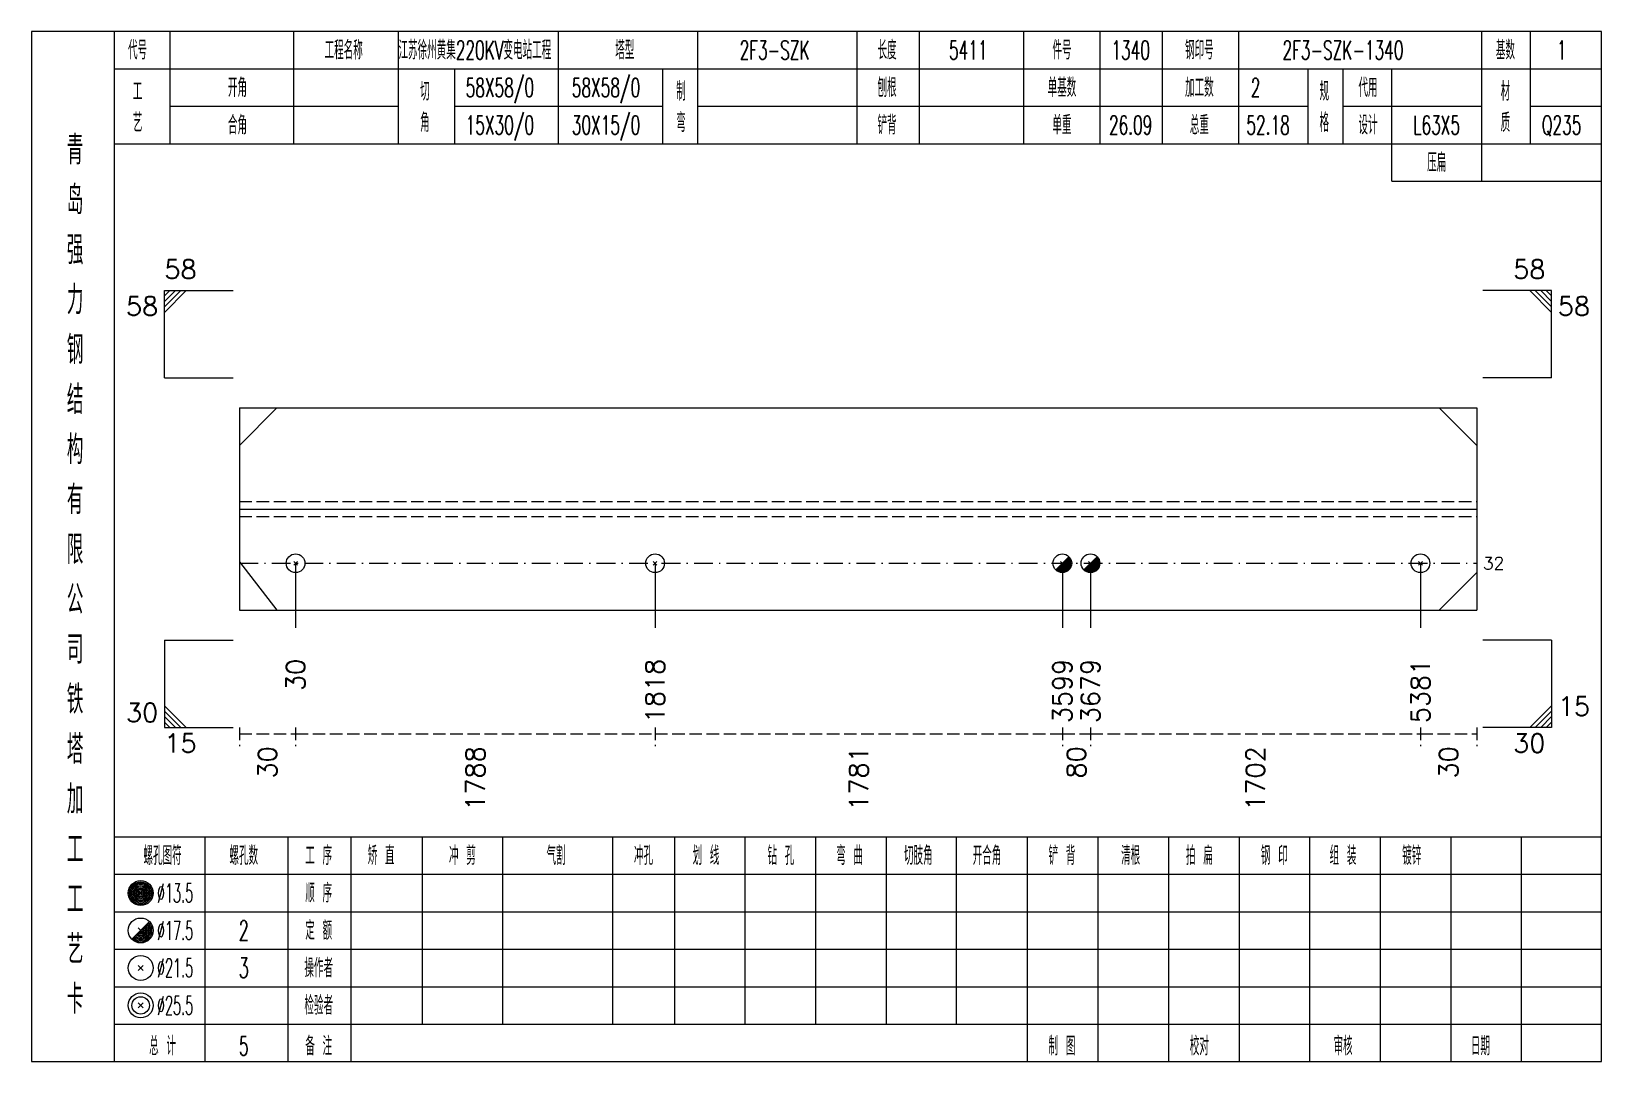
# Model space of a CAD drawing. Extents: x 0 to 4623, y -1159 to 4890.
# Drawn here: x 1245.6 to 1497, y 0 to 165 of the extents above; entities that cross this region are included whole.
import ezdxf
from ezdxf.enums import TextEntityAlignment as Align

# ---------------------------------------------------------------- set-up
doc = ezdxf.new("R2010")
doc.units = 0
doc.header["$MEASUREMENT"] = 0
doc.linetypes.add('一点画线', pattern=[5.2, 3, -1, 0.2, -1])
doc.linetypes.add('虚线', pattern=[2.75, 2, -0.75])
doc.layers.get('0').update_dxf_attribs({"linetype": 'CONTINUOUS', "lineweight": 25})
for name, color, linetype, lineweight in [('1', 7, 'CONTINUOUS', 25), ('4', 7, 'CONTINUOUS', 25), ('5', 7, 'CONTINUOUS', 25)]:
    doc.layers.add(name, color=color, linetype=linetype, lineweight=lineweight)
doc.styles.get("Standard").update_dxf_attribs({"font": 'simplex.shx', "width": 0.7, "height": 3, "bigfont": 'gbhzfs.shx'})

msp = doc.modelspace()

# ---------------------------------------------------------------- texts
at = {"color": 7, "linetype": 'Continuous', "lineweight": 13}
for s, p in [('58', (1266.9, 124.5)), ('15', (1490, 54.5))]:
    msp.add_text(s, height=3, dxfattribs=at).set_placement(p, align=Align.BOTTOM_LEFT)
for s, p in [('58', (1488, 124.5)), ('30', (1265.9, 53.5))]:
    msp.add_text(s, height=3, dxfattribs=at).set_placement(p, align=Align.BOTTOM_RIGHT)
for s, p in [('58', (1265.9, 122.5)), ('30', (1488, 52.5))]:
    msp.add_text(s, height=3, dxfattribs=at).set_placement(p, align=Align.TOP_RIGHT)
for s, p in [('58', (1490, 122.5)), ('15', (1266.9, 52.5))]:
    msp.add_text(s, height=3, dxfattribs=at).set_placement(p, align=Align.TOP_LEFT)
msp.add_text('32', height=2, dxfattribs=at).set_placement((1478, 79.81), align=Align.MIDDLE_LEFT)
at = {"color": 8, "linetype": 'Continuous', "lineweight": 9}
for s, p in [('30', (1283.4, 50.5)), ('1788', (1316.679, 50.5)), ('1781', (1378.06, 50.5)), ('80', (1412.912, 50.5)), ('1702', (1441.581, 50.5)), ('30', (1472.5, 50.5))]:
    msp.add_text(s, height=3, rotation=90, dxfattribs=at).set_placement(p, align=Align.MIDDLE_RIGHT)
at = {"layer": '1', "color": 7, "linetype": 'Continuous', "lineweight": 13}
for s, p in [('30', (1287.9, 64.5)), ('1818', (1345.458, 64.5)), ('3599', (1410.662, 64.5)), ('3679', (1415.162, 64.5)), ('5381', (1468, 64.5))]:
    msp.add_text(s, height=3, rotation=90, dxfattribs=at).set_placement(p, align=Align.MIDDLE_RIGHT)
at = {"layer": '4', "color": 1, "linetype": 'Continuous', "lineweight": 13}
for s, height, width, p in [('代号', 3, 0.6, (1262.6, 162)), ('工程名称', 3, 0.6, (1295.6, 162)), ('江苏徐州黄集220KV变电站工程', 3, 0.6, (1316.6, 162)), ('塔型', 3, 0.6, (1340.6, 162)), ('2F3-SZK', 3, 0.6, (1364.6, 162)), ('长度', 3, 0.6, (1382.6, 162)), ('5411', 3, 0.6, (1395.6, 162)), ('件号', 3, 0.6, (1410.6, 162)), ('1340', 3, 0.6, (1421.6, 162)), ('钢印号', 3, 0.6, (1432.6, 162)), ('2F3-SZK-1340', 3, 0.6, (1455.6, 162)), ('基数', 3, 0.6, (1481.6, 162)), ('1', 3, 0.6, (1490.6, 162)), ('工', 3, 0.6, (1262.6, 155.4)), ('开角', 3, 0.6, (1278.6, 156)), ('切', 3, 0.6, (1308.6, 155.4)), ('58X58/0', 3, 0.6, (1320.6, 156)), ('58X58/0', 3, 0.6, (1337.6, 156)), ('制', 3, 0.6, (1349.6, 155.4)), ('刨根', 3, 0.6, (1382.6, 156)), ('单基数', 3, 0.6, (1410.6, 156)), ('加工数', 3, 0.6, (1432.6, 156)), ('2', 3, 0.6, (1441.6, 156)), ('规', 3, 0.6, (1452.6, 155.4)), ('代用', 3, 0.6, (1459.6, 156)), ('材', 3, 0.6, (1481.6, 155.4)), ('艺', 3, 0.6, (1262.6, 150.4)), ('合角', 3, 0.6, (1278.6, 150)), ('角', 3, 0.6, (1308.6, 150.4)), ('15X30/0', 3, 0.6, (1320.6, 150)), ('30X15/0', 3, 0.6, (1337.6, 150)), ('弯', 3, 0.6, (1349.6, 150.4)), ('铲背', 3, 0.6, (1382.6, 150)), ('单重', 3, 0.6, (1410.6, 150)), ('26.09', 3, 0.6, (1421.6, 150)), ('总重', 3, 0.6, (1432.6, 150)), ('52.18', 3, 0.6, (1443.6, 150)), ('格', 3, 0.6, (1452.6, 150.4)), ('设计', 3, 0.6, (1459.6, 150)), ('L63X5', 3, 0.6, (1470.6, 150)), ('质', 3, 0.6, (1481.6, 150.4)), ('Q235', 3, 0.6, (1490.6, 150)), ('青', 4.6, 0.8, (1252.6, 146)), ('压扁', 3, 0.6, (1470.6, 144)), ('岛', 4.6, 0.8, (1252.6, 138)), ('强', 4.6, 0.8, (1252.6, 130)), ('力', 4.6, 0.8, (1252.6, 122)), ('钢', 4.6, 0.8, (1252.6, 114)), ('结', 4.6, 0.8, (1252.6, 106)), ('构', 4.6, 0.8, (1252.6, 98)), ('有', 4.6, 0.8, (1252.6, 90)), ('限', 4.6, 0.8, (1252.6, 82)), ('公', 4.6, 0.8, (1252.6, 74)), ('司', 4.6, 0.8, (1252.6, 66)), ('铁', 4.6, 0.8, (1252.6, 58)), ('塔', 4.6, 0.8, (1252.6, 50)), ('加', 4.6, 0.8, (1252.6, 42)), ('工', 4.6, 0.8, (1252.6, 34)), ('螺孔图符', 3, 0.6, (1266.6, 33)), ('螺孔数', 3, 0.6, (1279.6, 33)), ('工 序', 3, 0.6, (1291.6, 33)), ('矫 直', 3, 0.6, (1301.6, 33)), ('冲 剪', 3, 0.6, (1314.6, 33)), ('气割', 3, 0.6, (1329.6, 33)), ('冲孔', 3, 0.6, (1343.6, 33)), ('划 线', 3, 0.6, (1353.6, 33)), ('钻 孔', 3, 0.6, (1365.6, 33)), ('弯 曲', 3, 0.6, (1376.6, 33)), ('切肢角', 3, 0.6, (1387.6, 33)), ('开合角', 3, 0.6, (1398.6, 33)), ('铲 背', 3, 0.6, (1410.6, 33)), ('清根', 3, 0.6, (1421.6, 33)), ('拍 扁', 3, 0.6, (1432.6, 33)), ('钢 印', 3, 0.6, (1444.6, 33)), ('组 装', 3, 0.6, (1455.6, 33)), ('镀锌', 3, 0.6, (1466.6, 33)), ('工', 4.6, 0.8, (1252.6, 26)), ('%%C13.5', 3, 0.5, (1268.6, 27)), ('顺 序', 3, 0.6, (1291.6, 27)), ('定 额', 3, 0.6, (1291.6, 21)), ('艺', 4.6, 0.8, (1252.6, 18)), ('%%C17.5', 3, 0.5, (1268.6, 21)), ('2', 3.2, 0.6, (1279.6, 21)), ('%%C21.5', 3, 0.5, (1268.6, 15)), ('3', 3.2, 0.6, (1279.6, 15)), ('操作者', 3, 0.6, (1291.6, 15)), ('卡', 4.6, 0.8, (1252.6, 10)), ('%%C25.5', 3, 0.5, (1268.6, 9)), ('检验者', 3, 0.6, (1291.6, 9)), ('总 计', 3, 0.6, (1266.6, 2.5)), ('5', 3, 0.6, (1279.6, 2.5)), ('备 注', 3, 0.6, (1291.6, 2.5)), ('制 图', 3, 0.6, (1410.6, 2.5)), ('校对', 3, 0.6, (1432.6, 2.5)), ('审核', 3, 0.6, (1455.6, 2.5)), ('日期', 3, 0.6, (1477.6, 2.5))]:
    msp.add_text(s, height=height, dxfattribs=dict(at, width=width)).set_placement(p, align=Align.MIDDLE_CENTER)

# ---------------------------------------------------------------- blocks, each defined once
blk = doc.blocks.new('孔21.5')
at = {"layer": '5', "color": 7, "linetype": 'Continuous', "lineweight": 13}
for p, q in [((-0.2, -0.2), (0.2, 0.2)), ((-0.2, 0.2), (0.2, -0.2))]:
    blk.add_line(p, q, dxfattribs=at)
blk.add_circle((0, 0), 1, dxfattribs=at)
blk = doc.blocks.new('孔17.5')
at = {"layer": '5', "color": 7, "linetype": 'Continuous', "lineweight": 13}
for p, q in [((-0.707, -0.707), (0.707, 0.707)), ((-0.2, 0.2), (0.2, -0.2))]:
    blk.add_line(p, q, dxfattribs=at)
blk.add_circle((0, 0), 1, dxfattribs=at)
for radius in [0.9, 0.8, 0.7, 0.6, 0.5, 0.4, 0.3, 0.2, 0.1]:
    blk.add_arc((0, 0), radius, 225, 45, dxfattribs=at)

# ---------------------------------------------------------------- linework, layer by layer
at = {"color": 7, "linetype": 'Continuous', "lineweight": 13}
for p, q in [((1266.9, 123.5), (1277.9, 123.5)), ((1266.9, 109.5), (1266.9, 123.5)), ((1267.775, 123.5), (1266.9, 122.625)), ((1268.65, 123.5), (1266.9, 121.75)), ((1269.525, 123.5), (1266.9, 120.875)), ((1270.4, 123.5), (1266.9, 120)), ((1489, 123.5), (1478, 123.5)), ((1485.5, 123.5), (1489, 120)), ((1486.375, 123.5), (1489, 120.875)), ((1487.25, 123.5), (1489, 121.75)), ((1488.125, 123.5), (1489, 122.625)), ((1489, 109.5), (1489, 123.5)), ((1266.9, 109.5), (1277.9, 109.5)), ((1489, 109.5), (1478, 109.5)), ((1278.9, 98.69), (1284.9, 104.69)), ((1477, 98.69), (1471, 104.69)), ((1278.9, 80.019), (1284.9, 72.31)), ((1287.9, 79.81), (1287.9, 69.5)), ((1345.458, 79.81), (1345.458, 69.5)), ((1410.662, 79.81), (1410.662, 69.5)), ((1415.162, 79.81), (1415.162, 69.5)), ((1468, 79.81), (1468, 69.5)), ((1477, 78.31), (1471, 72.31)), ((1266.9, 67.5), (1277.9, 67.5)), ((1266.9, 67.5), (1266.9, 53.5)), ((1489, 67.5), (1478, 67.5)), ((1489, 67.5), (1489, 53.5)), ((1270.4, 53.5), (1266.9, 57)), ((1269.525, 53.5), (1266.9, 56.125)), ((1485.5, 53.5), (1489, 57)), ((1486.375, 53.5), (1489, 56.125)), ((1268.65, 53.5), (1266.9, 55.25)), ((1267.775, 53.5), (1266.9, 54.375)), ((1266.9, 53.5), (1277.9, 53.5)), ((1489, 53.5), (1478, 53.5)), ((1487.25, 53.5), (1489, 55.25)), ((1488.125, 53.5), (1489, 54.375))]:
    msp.add_line(p, q, dxfattribs=at)
at = {"color": 7, "linetype": 'Continuous', "lineweight": 18}
for p, q in [((1278.9, 104.69), (1278.9, 72.31)), ((1278.9, 104.69), (1477, 104.69)), ((1477, 104.69), (1477, 72.31)), ((1278.9, 88.5), (1477, 88.5))]:
    msp.add_line(p, q, dxfattribs=at)
at = {"color": 1, "linetype": '虚线', "lineweight": 18}
for p, q in [((1278.9, 89.69), (1477, 89.69)), ((1278.9, 87.31), (1477, 87.31))]:
    msp.add_line(p, q, dxfattribs=at)
at = {"color": 3, "linetype": '一点画线', "lineweight": 13}
msp.add_line((1278.9, 79.81), (1477, 79.81), dxfattribs=at)
at = {"color": 8, "linetype": '虚线', "lineweight": 9}
for p, q in [((1278.9, 53.5), (1278.9, 50.5)), ((1287.9, 53.5), (1287.9, 50.5)), ((1287.9, 53.5), (1287.9, 50.5)), ((1345.458, 53.5), (1345.458, 50.5)), ((1345.458, 53.5), (1345.458, 50.5)), ((1410.662, 53.5), (1410.662, 50.5)), ((1410.662, 53.5), (1410.662, 50.5)), ((1415.162, 53.5), (1415.162, 50.5)), ((1415.162, 53.5), (1415.162, 50.5)), ((1468, 53.5), (1468, 50.5)), ((1468, 53.5), (1468, 50.5)), ((1477, 53.5), (1477, 50.5)), ((1278.9, 52.5), (1287.9, 52.5)), ((1287.9, 52.5), (1345.458, 52.5)), ((1345.458, 52.5), (1410.662, 52.5)), ((1410.662, 52.5), (1415.162, 52.5)), ((1415.162, 52.5), (1468, 52.5)), ((1468, 52.5), (1477, 52.5))]:
    msp.add_line(p, q, dxfattribs=at)
at = {"layer": '1', "color": 7, "linetype": 'Continuous', "lineweight": 18}
msp.add_line((1278.9, 72.31), (1477, 72.31), dxfattribs=at)
at = {"layer": '4', "color": 1, "linetype": 'Continuous', "lineweight": 18}
for p, q in [((1258.9, 0), (1258.9, 165)), ((1267.8, 147), (1267.8, 165)), ((1287.6, 147), (1287.6, 165)), ((1304.4, 147), (1304.4, 165)), ((1330, 147), (1330, 165)), ((1352.3, 147), (1352.3, 165)), ((1377.8, 147), (1377.8, 165)), ((1387.8, 147), (1387.8, 165)), ((1404.5, 147), (1404.5, 165)), ((1416.7, 147), (1416.7, 165)), ((1426.7, 147), (1426.7, 165)), ((1438.9, 147), (1438.9, 165)), ((1477.8, 141), (1477.8, 165)), ((1485.6, 147), (1485.6, 165)), ((1258.9, 159), (1497, 159)), ((1313.4, 147), (1313.4, 159)), ((1346.7, 147), (1346.7, 159)), ((1450, 147), (1450, 159)), ((1455.6, 147), (1455.6, 159)), ((1463.4, 141), (1463.4, 159)), ((1267.8, 153), (1304.4, 153)), ((1313.4, 153), (1346.7, 153)), ((1352.3, 153), (1450, 153)), ((1455.6, 153), (1477.8, 153)), ((1485.6, 153), (1497, 153)), ((1258.9, 147), (1497, 147)), ((1463.4, 141), (1497, 141)), ((1258.9, 36), (1497, 36)), ((1273.4, 0), (1273.4, 36)), ((1286.7, 0), (1286.7, 36)), ((1296.8, 0), (1296.8, 36)), ((1308.2, 6), (1308.2, 36)), ((1321.1, 6), (1321.1, 36)), ((1338.7, 6), (1338.7, 36)), ((1348.6, 6), (1348.6, 36)), ((1359.9, 6), (1359.9, 36)), ((1371.2, 6), (1371.2, 36)), ((1382.5, 6), (1382.5, 36)), ((1393.7, 6), (1393.7, 36)), ((1405.1, 6), (1405.1, 36)), ((1416.4, 6), (1416.4, 36)), ((1427.7, 6), (1427.7, 36)), ((1439, 6), (1439, 36)), ((1450.3, 6), (1450.3, 36)), ((1461.6, 6), (1461.6, 36)), ((1472.9, 6), (1472.9, 36)), ((1484.2, 6), (1484.2, 36)), ((1258.9, 30), (1497, 30)), ((1258.9, 24), (1497, 24)), ((1258.9, 18), (1497, 18)), ((1258.9, 12), (1497, 12)), ((1258.9, 6), (1497, 6)), ((1405.1, 0), (1405.1, 6)), ((1416.4, 0), (1416.4, 6)), ((1427.7, 0), (1427.7, 6)), ((1439, 0), (1439, 6)), ((1450.3, 0), (1450.3, 6)), ((1461.6, 0), (1461.6, 6)), ((1472.9, 0), (1472.9, 6)), ((1484.2, 0), (1484.2, 6))]:
    msp.add_line(p, q, dxfattribs=at)
at = {"layer": '4', "color": 7, "linetype": 'Continuous', "lineweight": 13}
for p, q in [((1262.9, 26.8), (1263.3, 27.2)), ((1263.3, 26.8), (1262.9, 27.2)), ((1261.686, 19.586), (1264.514, 22.414)), ((1262.7, 21.4), (1263.5, 20.6)), ((1262.7, 14.6), (1263.5, 15.4)), ((1262.7, 15.4), (1263.5, 14.6)), ((1262.7, 8.6), (1263.5, 9.4)), ((1262.7, 9.4), (1263.5, 8.6))]:
    msp.add_line(p, q, dxfattribs=at)
at = {"layer": '4', "color": 1, "linetype": 'Continuous', "lineweight": 18}
msp.add_lwpolyline([(1245.6, 165), (1245.6, 0), (1497, 0), (1497, 165)], close=True, dxfattribs=at)
at = {"layer": '4', "color": 7, "linetype": 'Continuous', "lineweight": 13}
for centre, radius in [((1263.1, 27), 2), ((1263.1, 27), 1.8), ((1263.1, 27), 1.6), ((1263.1, 27), 1.4), ((1263.1, 27), 1.2), ((1263.1, 27), 1), ((1263.1, 27), 0.8), ((1263.1, 27), 0.6), ((1263.1, 27), 0.4), ((1263.1, 27), 0.2), ((1263.1, 21), 2), ((1263.1, 15), 2), ((1263.1, 9), 2), ((1263.1, 9), 1.4)]:
    msp.add_circle(centre, radius, dxfattribs=at)
for radius in [1.8, 1.6, 1.4, 1.2, 1, 0.8, 0.6, 0.4, 0.2]:
    msp.add_arc((1263.1, 21), radius, 225, 45, dxfattribs=at)

# ---------------------------------------------------------------- block references
at = {"layer": '1', "color": 7, "linetype": 'Continuous', "lineweight": 13, "xscale": 1.5, "yscale": 1.5, "zscale": 1.5}
for name, p in [('孔21.5', (1287.9, 79.81)), ('孔21.5', (1345.458, 79.81)), ('孔17.5', (1410.662, 79.81)), ('孔17.5', (1415.162, 79.81)), ('孔21.5', (1468, 79.81))]:
    msp.add_blockref(name, p, dxfattribs=at)

msp.set_redraw_order([(e.dxf.handle, doc.entitydb.next_handle()) for e in msp.query("TEXT MTEXT ATTDEF DIMENSION ARC_DIMENSION")])  # texts and dimensions are drawn at this point

doc.saveas('drawing.dxf')
